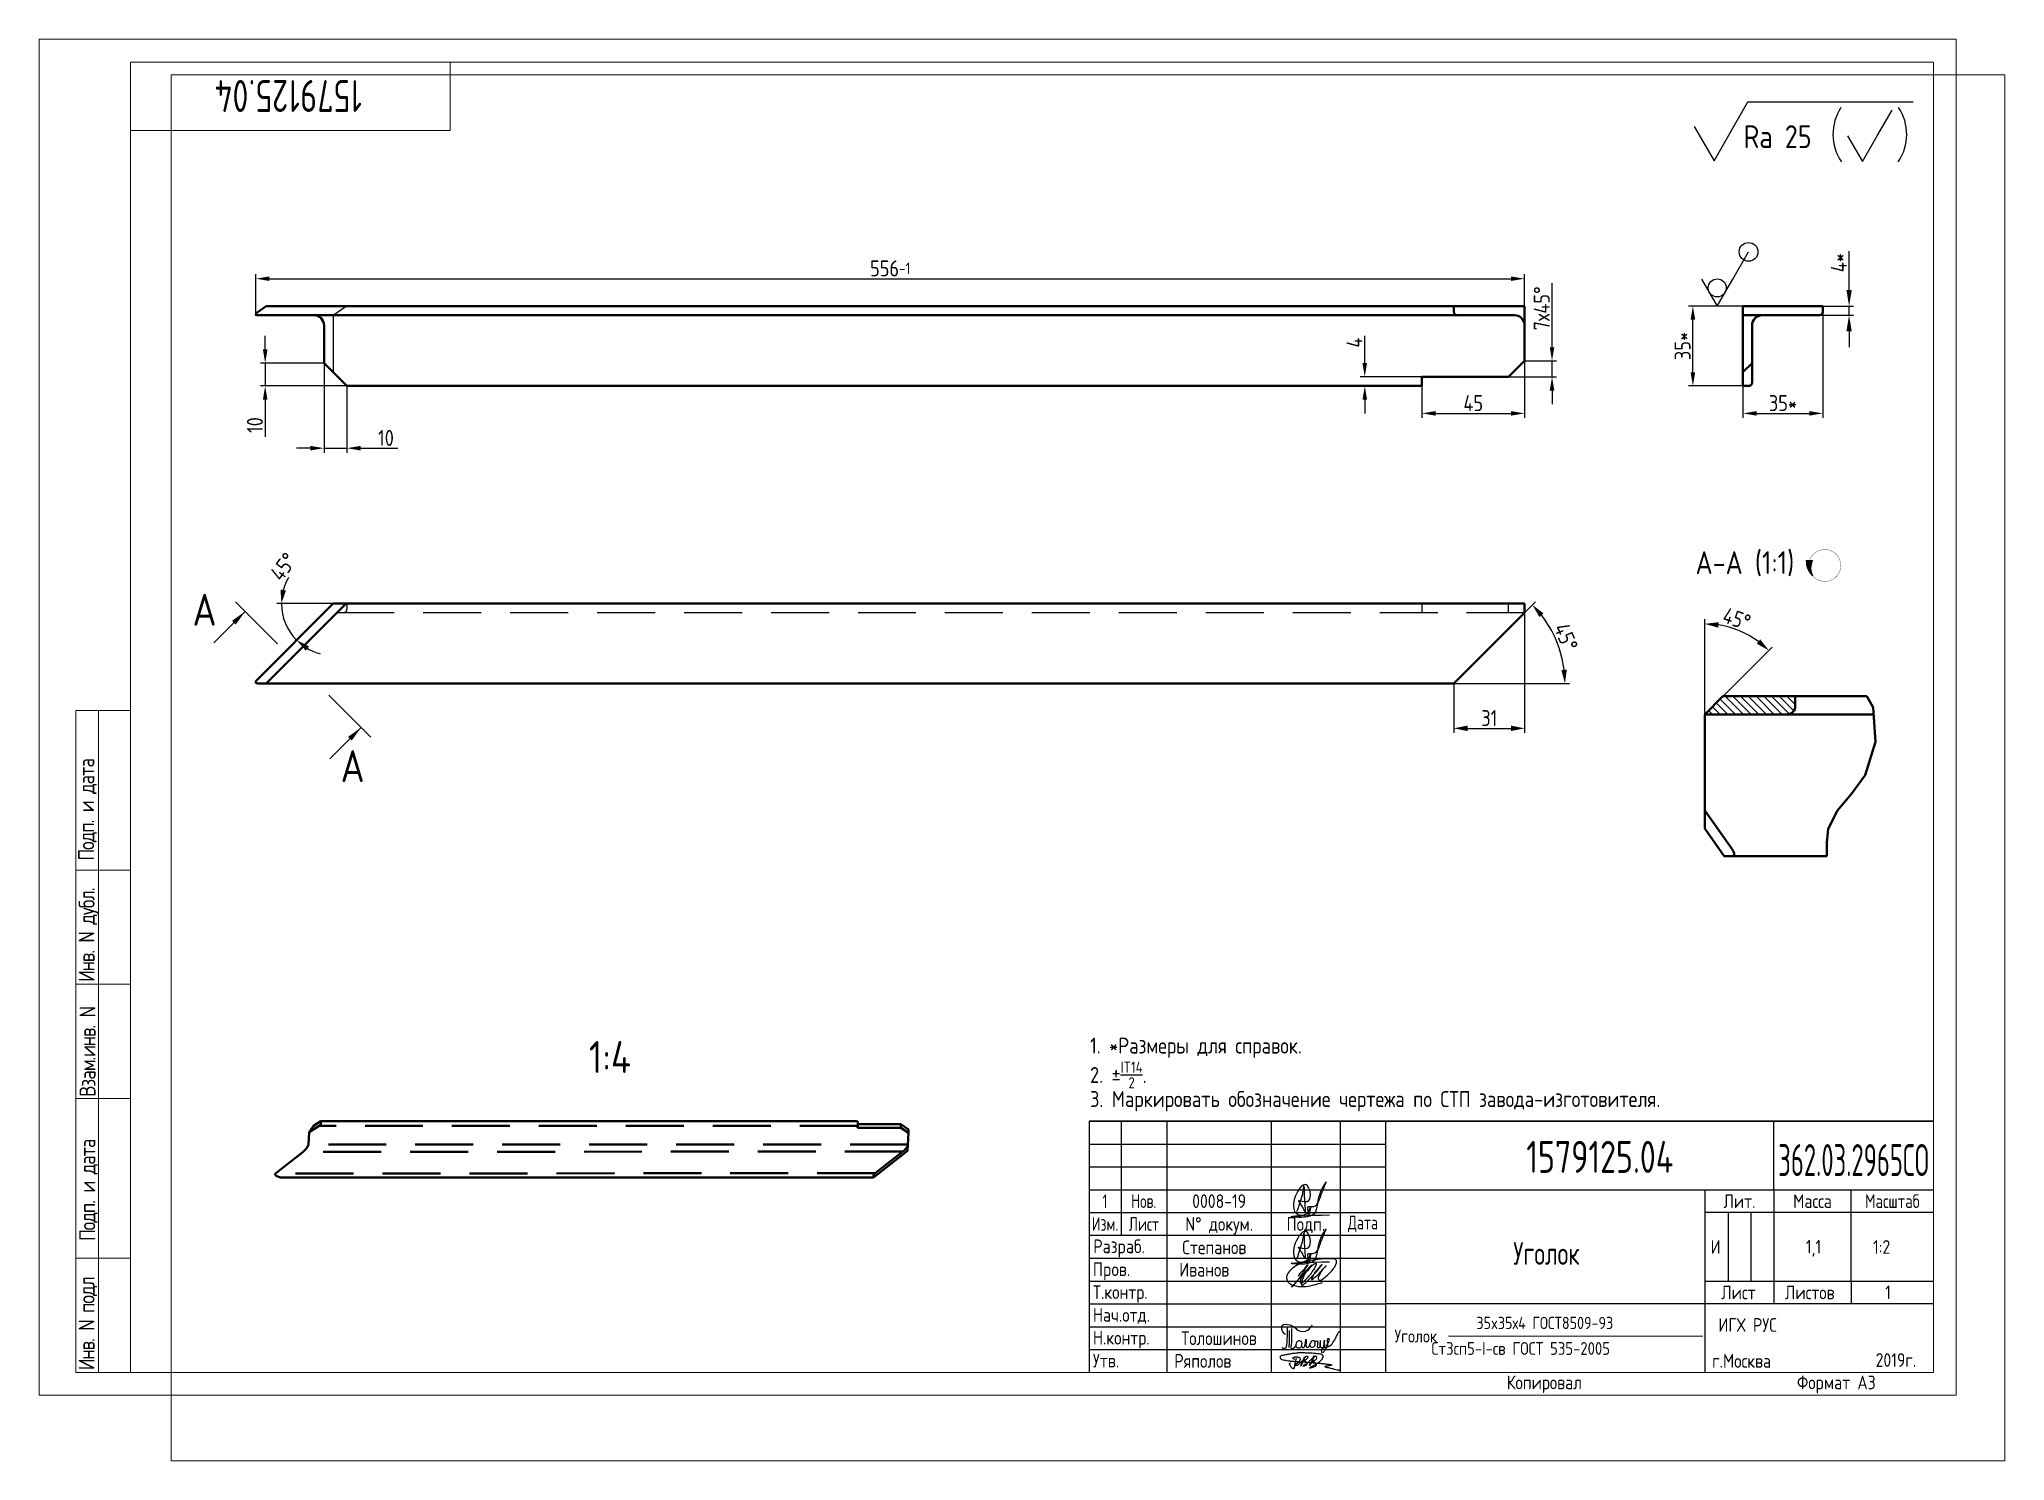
# Paper-space layout 'Лист1' of a CAD drawing. Header units: millimetres. Extents: x -1 to 430, y -15 to 296.
# The model-space entities are those that its viewports show. They can reach past a viewport. Long polylines and large blocks are cut down to what shows.
import ezdxf
from ezdxf.enums import TextEntityAlignment as Align

# ---------------------------------------------------------------- set-up
doc = ezdxf.new("R2010")
doc.units = ezdxf.units.MM
doc.linetypes.add('HIDDEN', pattern=[9.525, 6.35, -3.175])
for name, color, linetype in [('12_SURFACE_FINISH', 7, 'Continuous'), ('9_ALL_NOTES', 7, 'Continuous'), ('Bord', 1, 'Continuous'), ('Cont', 6, 'Continuous'), ('Dim', 7, 'Continuous'), ('Hide', 2, 'HIDDEN'), ('Text', 3, 'Continuous'), ('Подписи', 10, 'Continuous')]:
    doc.layers.add(name, color=color, linetype=linetype)
doc.layers.add('AM_VIEWS', color=1, linetype='Continuous', lineweight=25, plot=False)
doc.layers.add('Con', color=6, linetype='Continuous', lineweight=40)
doc.layers.add('Основные', color=5, linetype='Continuous', lineweight=40)
doc.styles.get("Standard").update_dxf_attribs({"font": 'arial.ttf'})
doc.styles.add('Style1', font='romans.shx', dxfattribs={"width": 0.8})
doc.dimstyles.new('DIMSTYLE_2$0', dxfattribs={"dimtxt": 4, "dimasz": 5, "dimexe": 2, "dimexo": 0, "dimgap": 1, "dimtad": 1, "dimdec": 1, "dimdsep": 46, "dimtxsty": 'Style1', "dimcen": 0.09, "dimclrd": 256, "dimclrt": 256, "dimadec": 1, "dimazin": 2, "dimtol": 1, "dimtp": 5, "dimtm": 5, "dimtfac": 1, "dimtdec": 1, "dimtofl": 0, "dimtmove": 0, "dimatfit": 1, "dimfxl": 1, "dimtolj": 1, "dimlwd": -1, "dimarcsym": 0})
doc.dimstyles.new('DIMSTYLE_2$2', dxfattribs={"dimtxt": 4, "dimasz": 5, "dimexe": 2, "dimexo": 0, "dimgap": 1, "dimtad": 1, "dimdec": 1, "dimdsep": 46, "dimtxsty": 'Style1', "dimcen": 0.09, "dimclrd": 256, "dimadec": 1, "dimazin": 2, "dimtol": 1, "dimtp": 5, "dimtm": 5, "dimtfac": 1, "dimtdec": 1, "dimtofl": 0, "dimtmove": 0, "dimatfit": 3, "dimfxl": 1, "dimtolj": 1, "dimlwd": -1, "dimarcsym": 0})
doc.dimstyles.get("Standard").update_dxf_attribs({"dimtxt": 0.18, "dimasz": 0.18, "dimexe": 0.18, "dimexo": 0.0625, "dimgap": 0.09, "dimtad": 0, "dimtih": 1, "dimtoh": 1, "dimdec": 4, "dimzin": 0, "dimdsep": 46, "dimtxsty": 'Standard', "dimcen": 0.09, "dimadec": 0, "dimazin": 0, "dimtfac": 1, "dimtdec": 4, "dimtofl": 0, "dimtmove": 0, "dimatfit": 3, "dimfxl": 1, "dimtolj": 1, "dimtzin": 0, "dimarcsym": 0})

psp = doc.layouts.new('Лист1')

# ---------------------------------------------------------------- texts
at = {"layer": 'Bord', "lineweight": 18, "char_height": 3.5, "attachment_point": 1, "rotation": 90, "style": 'Style1'}
for s, insert in [('{\\T0.9;Подп. и дата}', (7.76, 116.34)), ('{\\T0.9;Инв. N дубл.}', (7.84, 89.75)), ('{\\T0.9;Взам.инв. N}', (8.05, 64.58)), ('{\\T0.9;Подп. и дата}', (8, 33)), ('{\\T0.9;Инв. N подл}', (7.83, 4.71))]:
    psp.add_mtext_dynamic_manual_height_columns(s, width=57.9954, gutter_width=17.5, heights=[0], dxfattribs=dict(at, insert=insert))
at = {"layer": 'Text', "lineweight": 18, "style": 'Style1', "width": 0.7}
psp.add_text('1579125.04', height=7, rotation=180, dxfattribs=at).set_placement((53.82, 287.31), align=Align.CENTER)
at = {"layer": 'Text', "style": 'Style1'}
for s, height, width, p in [('1579125.04', 7, 0.7, (341.13, 47.92)), ('Степанов', 3, 0.8, (256.67, 30.1)), ('Уголок', 5, 0.7, (329.45, 27.77)), ('Иванов', 3, 0.8, (254.46, 25.2)), ('Толошинов', 3, 0.8, (257.69, 10.2))]:
    psp.add_text(s, height=height, dxfattribs=dict(at, width=width)).set_placement(p, align=Align.CENTER)
at = {"layer": 'Text', "style": 'Style1', "width": 0.409091}
psp.add_text('362.03.2965СО', height=7, rotation=360, dxfattribs=at).set_placement((380.23, 47.22), (413.23, 47.22), align=Align.FIT)
at = {"layer": 'Text', "style": 'Style1'}
for s, width, p in [('1', 0.7, (232.73, 41.72)), ('Нов.', 0.7, (241.23, 41.72)), ('0008-19', 0.8, (257.73, 41.72)), ('Лит.', 0.8, (371.73, 41.72)), ('Масса', 0.8, (387.73, 41.72)), ('Масштаб', 0.75, (405.23, 41.72)), ('Изм.', 0.7, (232.73, 36.72)), ('Лист', 0.7, (241.23, 36.72)), ('N%%d докум.', 0.8, (257.73, 36.72)), ('Подп.', 0.8, (276.73, 36.72)), ('1,1', 0.8, (387.95, 31.73)), ('Лист', 0.8, (371.5, 21.72)), ('Листов', 0.8, (387.13, 21.72))]:
    psp.add_text(s, height=3, dxfattribs=dict(at, width=width)).set_placement(p, align=Align.MIDDLE_CENTER)
at = {"layer": 'Text', "style": 'Style1', "width": 0.7}
psp.add_text('Дата', height=3, dxfattribs=at).set_placement((289.23, 36.72), align=Align.MIDDLE)
at = {"layer": 'Text', "style": 'Style1', "width": 0.8}
for s, p in [('Разpаб.', (230.15, 30.32)), ('Пpов.', (230.07, 25.3)), ('Т.контр.', (230.07, 20.3)), ('Нач.отд.', (230.07, 15.3)), ('Н.контр.', (230.07, 10.3)), ('ИГХ РУС', (367.1, 13.09)), ('Утв.', (230.07, 5.29)), ('г.Москва', (365.75, 5.22)), ('2019г.', (401.56, 5.42)), ('Копировал', (320.74, 0.51)), ('Фоpмат А3', (384.34, 0.51))]:
    psp.add_text(s, height=3, dxfattribs=at).set_placement(p)
at = {"layer": 'Text', "lineweight": 18, "style": 'Style1', "width": 0.8}
for s, p in [('Уголок', (296.18, 10.76)), ('      Ст3сп5-I-св ГОСТ 535-2005', (295.34, 8.05))]:
    psp.add_text(s, height=2.8, dxfattribs=at).set_placement(p)
at = {"layer": 'Text', "linetype": 'Continuous', "insert": (229.45, 77.55), "char_height": 3.5, "width": 364.8909, "attachment_point": 1, "line_spacing_factor": 0.9, "style": 'Style1'}
psp.add_mtext('\\A1;1. *Размеры для справок.\\P2. %%P{\\H0.7x;\\SIT14/2;}.\\P3. Маркировать обозначение чертежа по СТП завода-изготовителя.', dxfattribs=at)
at = {"layer": 'Text', "linetype": 'Continuous', "lineweight": 18, "insert": (307.43, 16.38), "char_height": 2.6792, "width": 65.1571, "attachment_point": 1, "line_spacing_factor": 0.9, "style": 'Style1'}
psp.add_mtext('   {\\H0.84352x;  }35x35х4 ГОСТ8509-93', dxfattribs=at)
at = {"layer": 'Text', "style": 'Style1', "width": 0.8}
for tag, p in [('И', (365.41, 30.18)), ('1:2', (400.99, 30.18)), ('1', (403.65, 20.24)), ('Ряполов', (247.91, 5.22))]:
    psp.add_attdef(tag, p, '', height=3, dxfattribs=at)

msp = doc.modelspace()

# ---------------------------------------------------------------- texts
at = {"linetype": 'Continuous', "char_height": 14, "width": 10.0078125, "attachment_point": 1, "line_spacing_factor": 0.9, "style": 'Style1'}
for insert in [(607.08573, 224.25752), (671.97259, 155.70543)]:
    msp.add_mtext('А', dxfattribs=dict(at, insert=insert))
at = {"layer": '9_ALL_NOTES', "linetype": 'Continuous', "attachment_point": 3, "line_spacing_factor": 0.9, "style": 'Style1'}
for s, insert, char_height, width in [('А-А (1:1) ', (1308.9534, 242.89301), 10, 132.5585785), ('1:4', (799.19067, 28.28273), 14, 19.140625)]:
    msp.add_mtext(s, dxfattribs=dict(at, insert=insert, char_height=char_height, width=width))

# ---------------------------------------------------------------- blocks, each defined once
blk = doc.blocks.new('A$C63F45750')
at = {"layer": 'Text'}
for points, knots in [([(3.17, 2.37), (3.12, 2.38), (3.04, 2.41), (2.94, 2.5), (2.85, 2.57), (2.79, 2.69), (2.87, 2.77), (2.99, 2.84), (3.16, 2.89), (3.36, 2.93), (3.6, 2.95), (3.82, 2.92), (4.05, 2.87), (4.25, 2.78), (4.45, 2.63), (4.46, 2.42), (4.38, 2.26), (4.28, 2.1), (4.17, 1.94), (4.03, 1.78), (3.89, 1.62), (3.75, 1.52), (3.63, 1.43), (3.49, 1.36), (3.35, 1.3), (3.24, 1.25), (3.16, 1.21), (3.12, 1.15), (3.19, 1.1), (3.27, 1.09), (3.4, 1.07), (3.55, 1.07), (3.72, 1.12), (3.92, 1.19), (4.1, 1.34), (4.26, 1.51), (4.44, 1.65), (4.59, 1.81), (4.74, 1.93), (4.84, 2.04), (4.93, 2.14), (5.07, 2.29), (5.19, 2.53), (5.28, 2.68), (5.35, 2.96), (5.23, 2.66), (5.2, 2.44), (5.04, 2.09), (4.95, 1.81), (4.86, 1.57), (4.75, 1.31), (4.67, 1.12), (4.46, 0.78), (4.62, 1.17), (4.71, 1.45), (4.88, 1.74), (5.01, 2), (5.08, 2.19), (5.19, 2.4), (5.32, 2.58), (5.4, 2.75), (5.52, 2.89), (5.65, 3.04), (5.85, 3.1), (6.02, 3.03), (6.08, 2.87), (6.03, 2.7), (5.9, 2.51), (5.7, 2.37), (5.55, 2.23), (5.4, 2.17), (5.31, 2.12), (5.12, 2.09), (5.35, 2.07), (5.48, 2), (5.64, 1.93), (5.75, 1.8), (5.85, 1.67), (5.89, 1.54), (5.89, 1.37), (5.8, 1.2), (5.63, 1.06), (5.41, 0.94), (5.23, 0.86), (5.02, 0.92), (5.13, 1.1), (5.28, 1.16), (5.44, 1.27), (5.61, 1.36), (5.74, 1.46), (5.86, 1.53), (5.95, 1.61), (6.05, 1.69), (6.15, 1.77), (6.28, 1.87), (6.46, 2.02), (6.65, 2.19), (6.83, 2.37), (6.98, 2.49), (7.11, 2.61), (7.2, 2.74), (7.32, 2.84), (7.42, 2.97), (7.48, 3.08), (7.48, 3.27), (7.34, 3.08), (7.28, 2.94), (7.18, 2.69), (7.1, 2.46), (7, 2.22), (6.93, 1.98), (6.83, 1.78), (6.73, 1.55), (6.67, 1.34), (6.6, 1.14), (6.56, 1.03), (6.39, 0.99), (6.62, 1.33), (6.75, 1.54), (6.93, 1.87), (7.05, 2.08), (7.18, 2.32), (7.33, 2.6), (7.47, 2.89), (7.6, 3.07), (7.79, 3.18), (7.95, 3.01), (8, 2.81), (7.99, 2.62), (7.94, 2.46), (7.83, 2.33), (7.69, 2.22), (7.53, 2.11), (7.37, 2.03), (7.21, 1.99), (7.11, 1.97), (6.89, 1.98), (7.07, 1.94), (7.15, 1.9), (7.27, 1.88), (7.39, 1.84), (7.52, 1.81), (7.62, 1.72), (7.7, 1.62), (7.78, 1.51), (7.83, 1.39), (7.87, 1.26), (7.88, 1.13), (7.86, 0.99), (7.75, 0.88), (7.6, 0.77), (7.4, 0.73), (7.19, 0.66), (6.97, 0.55), (6.71, 0.48), (6.57, 0.44), (6.42, 0.42), (6.52, 0.58), (6.61, 0.64), (6.81, 0.78), (7.06, 0.89), (7.33, 1.04), (7.55, 1.16), (7.7, 1.24), (7.84, 1.32), (7.99, 1.43), (8.21, 1.58), (8.48, 1.76), (8.74, 1.95), (8.97, 2.12), (9.1, 2.29), (9.23, 2.44), (9.3, 2.6), (9.37, 2.74), (9.42, 2.92), (9.45, 3.13), (9.21, 3.48), (8.67, 3.59), (8.09, 3.63), (7.57, 3.66), (7.06, 3.74), (6.57, 3.75), (6.09, 3.74), (5.67, 3.78), (5.28, 3.78), (4.96, 3.81), (4.65, 3.83), (4.31, 3.82), (3.97, 3.79), (3.61, 3.74), (3.22, 3.67), (2.86, 3.66), (2.53, 3.61), (2.18, 3.52), (1.78, 3.54), (1.38, 3.37), (0.96, 3.35), (0.58, 3.24), (0.25, 3.19), (0.03, 3.06), (-0.03, 2.83), (0.02, 2.6), (0.26, 2.38), (0.59, 2.33), (1, 2.2), (1.48, 2.15), (1.93, 2.05), (2.35, 2.02), (2.72, 2.01), (3.11, 1.94), (3.68, 1.94), (4.25, 1.83), (4.91, 1.87), (5.53, 1.76), (6.13, 1.72), (6.73, 1.71), (7.32, 1.62), (7.99, 1.55), (8.64, 1.54), (9.16, 1.46), (9.61, 1.42), (10.03, 1.4), (10.41, 1.32), (10.73, 1.29), (11.01, 1.24), (11.18, 1.23), (11.42, 1.14), (11.18, 1.06), (11.01, 1.03), (10.71, 0.98), (10.37, 0.92), (10.1, 0.91), (9.65, 0.75), (10.22, 0.67), (10.54, 0.59), (11.08, 0.47), (11.61, 0.35), (12.17, 0.15), (12.64, 0.08), (12.98, 0.03), (13.11, 0.01), (13.18, 0)], [0, 0, 0, 0, 0.153866, 0.270441, 0.388867, 0.510533, 0.592156, 0.71333, 0.90842, 1.11344, 1.349254, 1.61246, 1.782219, 2.047249, 2.291879, 2.451528, 2.651081, 2.806158, 3.017979, 3.227348, 3.462381, 3.633009, 3.75766, 3.920516, 4.080796, 4.214529, 4.291786, 4.349969, 4.397594, 4.50822, 4.594826, 4.799244, 4.954392, 5.128468, 5.437537, 5.632649, 5.842485, 6.094987, 6.293219, 6.410959, 6.551192, 6.687808, 7.022147, 7.294342, 7.425356, 7.52079, 7.946481, 8.313051, 8.59833, 8.833695, 9.090496, 9.427695, 9.601191, 9.883219, 10.093306, 10.673943, 10.798776, 10.974628, 11.287247, 11.486184, 11.648652, 11.848902, 12.027194, 12.25348, 12.40059, 12.537783, 12.716293, 12.91523, 13.208551, 13.438489, 13.549668, 13.67779, 13.77127, 13.930001, 14.029091, 14.272112, 14.434836, 14.547084, 14.739051, 14.830983, 15.061241, 15.268922, 15.500489, 15.788979, 15.879568, 16.024283, 16.221854, 16.418714, 16.593102, 16.783247, 16.91018, 17.018213, 17.135263, 17.278205, 17.430482, 17.620087, 17.979626, 18.191789, 18.388716, 18.565718, 18.714854, 18.857929, 19.039974, 19.171375, 19.283034, 19.400085, 19.618058, 19.882245, 20.150781, 20.377854, 20.649532, 20.89723, 21.042543, 21.40016, 21.557817, 21.667145, 21.752781, 21.926256, 22.412297, 22.813145, 22.961412, 23.171289, 23.607257, 23.940428, 24.110007, 24.291214, 24.48084, 24.697609, 24.904078, 25.034245, 25.218018, 25.407651, 25.573473, 25.787447, 25.930292, 26.051316, 26.18846, 26.285312, 26.406799, 26.52425, 26.630463, 26.793722, 26.898606, 27.029313, 27.171012, 27.314101, 27.419918, 27.580557, 27.709367, 27.829268, 28.024364, 28.266961, 28.41242, 28.705761, 28.989137, 29.187748, 29.233768, 29.332802, 29.529535, 29.667094, 30.039923, 30.332117, 30.61061, 30.769982, 30.856778, 31.109923, 31.313488, 31.656425, 32.066331, 32.296628, 32.49714, 32.710276, 32.891468, 33.014834, 33.177747, 33.444503, 33.618009, 34.409008, 34.914636, 35.419802, 35.95397, 36.458179, 36.88069, 37.388403, 37.738353, 38.034261, 38.353468, 38.693154, 39.037638, 39.391136, 39.787481, 40.203773, 40.488977, 40.784975, 41.26625, 41.668005, 42.070065, 42.499388, 42.869834, 43.079573, 43.213439, 43.554591, 43.717296, 44.153724, 44.506336, 45.019111, 45.587859, 45.90191, 46.270392, 46.703958, 47.093115, 47.952647, 48.44014, 49.079253, 49.808223, 50.268654, 50.851051, 51.604831, 52.298429, 52.776925, 53.1907, 53.661988, 54.042386, 54.348524, 54.616841, 54.853814, 54.983777, 55.126096, 55.333328, 55.613101, 56.008732, 56.315809, 56.59982, 56.87931, 57.399251, 57.889617, 58.432507, 59.066698, 59.660314, 59.862668, 60.07277, 60.07277, 60.07277, 60.07277]), ([(2.31, 1.53), (2.26, 1.52), (2.17, 1.51), (2.06, 1.48), (1.93, 1.38), (2.07, 1.25), (2.14, 1.11), (2.26, 0.93), (2.39, 0.72), (2.57, 0.54), (2.71, 0.44), (2.86, 0.4), (3.02, 0.43), (3.14, 0.54), (3.21, 0.79), (3.25, 1.07), (3.31, 1.4), (3.35, 1.67), (3.38, 1.92), (3.47, 2.19), (3.5, 2.43), (3.54, 2.59), (3.56, 2.64)], [0, 0, 0, 0, 0.15847, 0.269731, 0.363591, 0.555514, 0.688037, 0.848606, 1.204359, 1.433632, 1.58673, 1.729549, 1.880686, 2.057874, 2.19169, 2.63505, 2.928153, 3.184121, 3.441863, 3.696117, 4.025873, 4.178055, 4.178055, 4.178055, 4.178055])]:
    blk.add_open_spline(points, degree=3, knots=knots, dxfattribs=at)
blk = doc.blocks.new('A$C4F4A4F5D')
at = {"layer": 'Основные', "lineweight": 25}
for points, knots in [([(0.76, 2.84), (0.53, 3.07), (0.02, 3.58), (-0.25, 5.26), (1.65, 5.12), (2.72, 4.57), (3.71, 3.46), (5.71, 3.44), (6.39, 4.52), (6.67, 4.97)], [0, 0, 0, 0, 0.995549, 2.196439, 3.853213, 4.970011, 6.02292, 8.170898, 9.705386, 9.705386, 9.705386, 9.705386]), ([(1.19, 4.34), (1.17, 3.4), (1.13, 2.06), (0.98, -0.44), (0.2, -0.16), (0.03, -0.03), (0, 0)], [0, 0, 0, 0, 3.274293, 4.654149, 5.171803, 5.30168, 5.30168, 5.30168, 5.30168]), ([(1.58, 3.74), (1.58, 3.25), (1.58, 2.32), (1.61, 1.07), (1.55, 0.31), (1.53, 0)], [0, 0, 0, 0, 1.453969, 2.804084, 3.740223, 3.740223, 3.740223, 3.740223]), ([(2.1, 4.21), (2.1, 3.72), (2.08, 2.67), (2.22, 1.45), (1.71, -0.56), (3.23, 0.14), (3.06, 1.09), (3.85, 1.74), (4.43, 1.17), (4.31, 0.54), (4.11, -0.15), (3.33, -0.21), (3.11, 0.28), (3.13, 0.53), (3.14, 0.66)], [0, 0, 0, 0, 1.402041, 3.063923, 4.415037, 5.298701, 6.374637, 7.087927, 7.603499, 8.330482, 8.911132, 9.613125, 9.996533, 10.366919, 10.366919, 10.366919, 10.366919]), ([(4.28, 0.44), (4.31, 0.37), (4.37, 0.25), (4.41, 0.06), (4.62, -0.05), (5, 0.18), (5.14, 0.84), (5.2, 1.3), (5.31, 2.06), (5.31, 1.17), (5.3, 0.78), (5.2, 0.26), (5.58, -0.01), (5.91, 0.16), (6.08, 0.5), (6.26, 0.9), (6.43, 1.31), (6.72, 1.59), (7.17, 1.58), (7.18, 1.05), (7.31, 0.57), (6.99, 0.02), (6.34, -0.02), (6.17, 0.51), (6.24, 0.79), (6.27, 0.92)], [0, 0, 0, 0, 0.247339, 0.413433, 0.559308, 0.874045, 1.558567, 2.392422, 2.645523, 3.22433, 3.719885, 4.231527, 4.573657, 4.879974, 5.190145, 5.704595, 6.19318, 6.529505, 6.863422, 7.269696, 7.83948, 8.395909, 8.926487, 9.378613, 9.791445, 9.791445, 9.791445, 9.791445]), ([(7.18, 1.27), (7.27, 1.3), (7.44, 1.37), (7.78, 1.56), (7.87, 1.06), (7.83, 0.71), (7.66, -0.05), (8.07, 0.01), (8.43, 0.12), (8.39, 0.68), (8.46, 1.9), (8.39, 0.94), (8.43, 0.6), (8.37, 0.05), (8.74, 0.07), (9.11, -0.03), (9.26, 0.49), (9.33, 0.95), (9.27, 1.34), (9.32, 1.77), (9.28, 0.91), (9.34, 0.6), (9.2, 0.14), (9.65, -0.01), (9.83, 0.61), (10.14, 1.03), (10.6, 1.72), (9.95, 2.11), (9.91, 1.23), (10.07, 0.69), (9.92, 0), (9.35, -0.37), (8.95, -1.56), (8.34, 0.07), (10.28, -0.02), (11.26, 1.1), (11.82, 2.15), (12.24, 3.04), (12.52, 3.46), (12.65, 3.65)], [0, 0, 0, 0, 0.305783, 0.619019, 0.796582, 1.5526, 2.082394, 2.34716, 2.5822, 3.136594, 4.040413, 4.363654, 5.267311, 5.441668, 5.78494, 6.114287, 6.466434, 7.104395, 7.620812, 7.679251, 8.272982, 8.692439, 9.1059, 9.338721, 9.784511, 10.568279, 11.297869, 11.566962, 12.285888, 12.851793, 13.545205, 14.102749, 15.055561, 15.671649, 17.422398, 18.699613, 20.16544, 20.963871, 21.66672, 21.66672, 21.66672, 21.66672])]:
    blk.add_open_spline(points, degree=3, knots=knots, dxfattribs=at)
blk = doc.blocks.new('SYM_68_BL11', base_point=(382.01, 276.36))
at = {"layer": '12_SURFACE_FINISH', "color": 2, "linetype": 'Continuous'}
for p, q in [((361.75, 271.02), (369.18, 283.91)), ((369.18, 283.91), (405.36, 283.91)), ((397.52, 276.47), (400.77, 282.09)), ((357.42, 278.52), (361.75, 271.02)), ((391.02, 276.47), (394.27, 270.84)), ((394.27, 270.84), (397.52, 276.47))]:
    blk.add_line(p, q, dxfattribs=at)
for centre, start, end in [((398.55, 276.79), 146.7128, 214.1116), ((393.23, 276.79), 325.8884, 33.2872)]:
    blk.add_arc(centre, 10.74, start, end, dxfattribs=at)
at = {"layer": '12_SURFACE_FINISH', "color": 2, "linetype": 'Continuous', "style": 'Style1', "width": 0.8}
blk.add_text('Ra 25', height=5, dxfattribs=at).set_placement((368.23, 273.79))
blk = doc.blocks.new('POVERNUTO_BL10', base_point=(395.44, 188.73))
at = {"color": 2, "linetype": 'Continuous'}
blk.add_line((391.67, 189.81), (392.99, 189.81), dxfattribs=at)
at = {"color": 2, "linetype": 'Continuous', "const_width": 0.0666}
blk.add_lwpolyline([(392.22, 188.74, 1), (399.22, 188.74, 1)], format="xyb", close=True, dxfattribs=at)
at = {"color": 2, "linetype": 'Continuous'}
for centre, radius, start, end in [((396.16, 189.72), 4.49, 178.7996, 226.3387), ((396.27, 188.21), 3.65, 153.9077, 208.4444)]:
    blk.add_arc(centre, radius, start, end, dxfattribs=at)
for points in [[(391.71, 189.07), (391.67, 189.81), (392.99, 189.81)], [(392.74, 189.16), (391.71, 189.07), (392.99, 189.81)], [(391.88, 188.99), (391.82, 189.67), (392.75, 189.67)], [(392.55, 189.05), (391.88, 188.99), (392.75, 189.67)], [(392.74, 189.16), (392.63, 188.48), (391.71, 189.07)], [(391.88, 188.34), (391.71, 189.07), (392.63, 188.48)], [(392.55, 189.05), (392.46, 188.4), (391.88, 188.99)], [(392.03, 188.33), (391.88, 188.99), (392.46, 188.4)], [(392.63, 188.48), (392.64, 187.79), (391.88, 188.34)], [(392.17, 187.66), (391.88, 188.34), (392.64, 187.79)], [(392.46, 188.4), (392.49, 187.75), (392.03, 188.33)], [(392.29, 187.7), (392.03, 188.33), (392.49, 187.75)], [(392.64, 187.79), (392.79, 187.11), (392.17, 187.66)], [(392.56, 187.02), (392.17, 187.66), (392.79, 187.11)], [(392.49, 187.75), (392.64, 187.11), (392.29, 187.7)], [(392.79, 187.11), (393.06, 186.47), (392.56, 187.02)]]:
    blk.add_solid(points, dxfattribs=at)
blk = doc.blocks.new('SF2_BL12', base_point=(165.03, 207.3))
at = {"layer": '12_SURFACE_FINISH', "color": 2, "linetype": 'Continuous'}
for p, q in [((165.02, 212.44), (159.09, 209.02)), ((159.09, 209.02), (165.02, 205.6)), ((165.02, 205.6), (170.97, 202.16))]:
    blk.add_line(p, q, dxfattribs=at)
blk.add_circle((163.06, 209.02), 1.98, dxfattribs=at)
blk = doc.blocks.new('*D30')
at = {"layer": 'Defpoints', "color": 0, "transparency": 16777216}
for p in [(664.71, 325.27), (674.71, 315.27), (674.71, 288.02)]:
    blk.add_point(p, dxfattribs=at)
at = {"layer": 'Dim', "color": 0, "lineweight": -2, "transparency": 16777216}
for p, q in [((664.71, 325.27), (664.71, 286.02)), ((674.71, 315.27), (674.71, 286.02))]:
    blk.add_line(p, q, dxfattribs=at)
at = {"layer": 'Dim', "transparency": 16777216}
for p, q in [((658.71, 288.02), (652.71, 288.02)), ((664.71, 288.02), (674.71, 288.02)), ((680.71, 288.02), (696.98, 288.02))]:
    blk.add_line(p, q, dxfattribs=at)
for points in [[(658.71, 289.02), (658.71, 287.02), (664.71, 288.02)], [(680.71, 289.02), (680.71, 287.02), (674.71, 288.02)]]:
    blk.add_solid(points, dxfattribs=at)
at = {"layer": 'Dim', "transparency": 16777216, "insert": (691.84, 292.52), "char_height": 7, "attachment_point": 5, "style": 'Style1'}
blk.add_mtext('\\A1;10', dxfattribs=at)
blk = doc.blocks.new('*D31')
at = {"layer": 'Defpoints', "color": 0, "transparency": 16777216}
for p in [(664.71, 325.27), (638.91, 315.27), (674.71, 315.27)]:
    blk.add_point(p, dxfattribs=at)
at = {"layer": 'Dim', "transparency": 16777216}
for p, q in [((638.91, 331.27), (638.91, 337.27)), ((638.91, 325.27), (638.91, 315.27)), ((638.91, 309.27), (638.91, 293))]:
    blk.add_line(p, q, dxfattribs=at)
at = {"layer": 'Dim', "color": 0, "lineweight": -2, "transparency": 16777216}
for p, q in [((664.71, 325.27), (636.91, 325.27)), ((674.71, 315.27), (636.91, 315.27))]:
    blk.add_line(p, q, dxfattribs=at)
at = {"layer": 'Dim', "transparency": 16777216}
for points in [[(637.91, 331.27), (639.91, 331.27), (638.91, 325.27)], [(637.91, 309.27), (639.91, 309.27), (638.91, 315.27)]]:
    blk.add_solid(points, dxfattribs=at)
at = {"layer": 'Dim', "transparency": 16777216, "insert": (634.41, 298.14), "char_height": 7, "attachment_point": 5, "rotation": 90, "style": 'Style1'}
blk.add_mtext('\\A1;10', dxfattribs=at)
blk = doc.blocks.new('*D32')
at = {"layer": 'Defpoints', "color": 0, "transparency": 16777216}
for p in [(1190.8, 362.27), (634.76, 346.44), (1190.8, 350.27)]:
    blk.add_point(p, dxfattribs=at)
at = {"layer": 'Dim', "color": 0, "lineweight": -2, "transparency": 16777216}
for p, q in [((634.76, 346.44), (634.76, 364.27)), ((640.76, 362.27), (1184.8, 362.27)), ((1190.8, 350.27), (1190.8, 364.27))]:
    blk.add_line(p, q, dxfattribs=at)
at = {"layer": 'Dim', "color": 0, "transparency": 16777216}
for points in [[(640.76, 363.27), (640.76, 361.27), (634.76, 362.27)], [(1184.8, 363.27), (1184.8, 361.27), (1190.8, 362.27)]]:
    blk.add_solid(points, dxfattribs=at)
at = {"layer": 'Dim', "transparency": 16777216, "insert": (912.78, 366.77), "char_height": 7, "attachment_point": 5, "style": 'Style1'}
blk.add_mtext('\\A1;556{}{\\H0.71x;\\C3;-1}', dxfattribs=at)
blk = doc.blocks.new('*D33')
at = {"layer": 'Defpoints', "color": 0, "transparency": 16777216}
for p in [(1120.74, 319.27), (1145.8, 319.27), (1145.8, 315.27)]:
    blk.add_point(p, dxfattribs=at)
at = {"layer": 'Dim', "color": 0, "lineweight": -2, "transparency": 16777216}
for p, q in [((1120.74, 325.27), (1120.74, 337.27)), ((1145.8, 319.27), (1118.74, 319.27)), ((1145.8, 315.27), (1118.74, 315.27)), ((1120.74, 309.27), (1120.74, 303.27))]:
    blk.add_line(p, q, dxfattribs=at)
at = {"layer": 'Dim', "color": 0, "transparency": 16777216}
for points in [[(1119.74, 325.27), (1121.74, 325.27), (1120.74, 319.27)], [(1119.74, 309.27), (1121.74, 309.27), (1120.74, 315.27)]]:
    blk.add_solid(points, dxfattribs=at)
at = {"layer": 'Dim', "transparency": 16777216, "insert": (1116.24, 334.27), "char_height": 7, "attachment_point": 5, "rotation": 90, "style": 'Style1'}
blk.add_mtext('\\A1;4', dxfattribs=at)
blk = doc.blocks.new('*D34')
at = {"layer": 'Defpoints', "color": 0, "transparency": 16777216}
for p in [(1190.8, 326.27), (1145.8, 315.27), (1190.8, 303.27)]:
    blk.add_point(p, dxfattribs=at)
at = {"layer": 'Dim', "color": 0, "lineweight": -2, "transparency": 16777216}
for p, q in [((1190.8, 326.27), (1190.8, 301.27)), ((1145.8, 315.27), (1145.8, 301.27)), ((1151.8, 303.27), (1184.8, 303.27))]:
    blk.add_line(p, q, dxfattribs=at)
at = {"layer": 'Dim', "color": 0, "transparency": 16777216}
for points in [[(1151.8, 304.27), (1151.8, 302.27), (1145.8, 303.27)], [(1184.8, 304.27), (1184.8, 302.27), (1190.8, 303.27)]]:
    blk.add_solid(points, dxfattribs=at)
at = {"layer": 'Dim', "transparency": 16777216, "insert": (1168.3, 307.77), "char_height": 7, "attachment_point": 5, "style": 'Style1'}
blk.add_mtext('\\A1;45', dxfattribs=at)
blk = doc.blocks.new('*D35')
at = {"layer": 'Defpoints', "color": 0, "transparency": 16777216}
for p in [(1183.8, 319.27), (1190.8, 326.27), (1202.8, 326.27)]:
    blk.add_point(p, dxfattribs=at)
at = {"layer": 'Dim', "color": 0, "lineweight": -2, "transparency": 16777216}
for p, q in [((1202.8, 332.27), (1202.8, 360.27)), ((1183.8, 319.27), (1204.8, 319.27)), ((1190.8, 326.27), (1204.8, 326.27)), ((1202.8, 319.27), (1202.8, 326.27)), ((1202.8, 313.27), (1202.8, 307.27))]:
    blk.add_line(p, q, dxfattribs=at)
at = {"layer": 'Dim', "color": 0, "transparency": 16777216}
for points in [[(1201.8, 332.27), (1203.8, 332.27), (1202.8, 326.27)], [(1201.8, 313.27), (1203.8, 313.27), (1202.8, 319.27)]]:
    blk.add_solid(points, dxfattribs=at)
at = {"layer": 'Dim', "transparency": 16777216, "insert": (1198.3, 349.27), "char_height": 7, "attachment_point": 5, "rotation": 90, "style": 'Style1'}
blk.add_mtext('\\A1;7х45%%D', dxfattribs=at)
blk = doc.blocks.new('*D36')
at = {"layer": 'Defpoints', "color": 0, "transparency": 16777216}
for p in [(1264.53, 350.27), (1286.48, 350.27), (1286.48, 315.27)]:
    blk.add_point(p, dxfattribs=at)
at = {"layer": 'Dim', "color": 0, "lineweight": -2, "transparency": 16777216}
for p, q in [((1286.48, 350.27), (1262.53, 350.27)), ((1264.53, 321.27), (1264.53, 344.27)), ((1286.48, 315.27), (1262.53, 315.27))]:
    blk.add_line(p, q, dxfattribs=at)
at = {"layer": 'Dim', "color": 0, "transparency": 16777216}
for points in [[(1263.53, 344.27), (1265.53, 344.27), (1264.53, 350.27)], [(1263.53, 321.27), (1265.53, 321.27), (1264.53, 315.27)]]:
    blk.add_solid(points, dxfattribs=at)
at = {"layer": 'Dim', "transparency": 16777216, "insert": (1260.03, 332.77), "char_height": 7, "attachment_point": 5, "rotation": 90, "style": 'Style1'}
blk.add_mtext('\\A1;35*', dxfattribs=at)
blk = doc.blocks.new('*D37')
at = {"layer": 'Defpoints', "color": 0, "transparency": 16777216}
for p in [(1321.48, 350.27), (1286.48, 315.27), (1321.48, 303.27)]:
    blk.add_point(p, dxfattribs=at)
at = {"layer": 'Dim', "color": 0, "lineweight": -2, "transparency": 16777216}
for p, q in [((1321.48, 350.27), (1321.48, 301.27)), ((1286.48, 315.27), (1286.48, 301.27)), ((1292.48, 303.27), (1315.48, 303.27))]:
    blk.add_line(p, q, dxfattribs=at)
at = {"layer": 'Dim', "color": 0, "transparency": 16777216}
for points in [[(1292.48, 304.27), (1292.48, 302.27), (1286.48, 303.27)], [(1315.48, 304.27), (1315.48, 302.27), (1321.48, 303.27)]]:
    blk.add_solid(points, dxfattribs=at)
at = {"layer": 'Dim', "transparency": 16777216, "insert": (1303.98, 307.77), "char_height": 7, "attachment_point": 5, "style": 'Style1'}
blk.add_mtext('\\A1;35*', dxfattribs=at)
blk = doc.blocks.new('*D38')
at = {"layer": 'Defpoints', "color": 0, "transparency": 16777216}
for p in [(1303.23, 350.27), (1303.23, 346.27), (1332.97, 350.27)]:
    blk.add_point(p, dxfattribs=at)
at = {"layer": 'Dim', "color": 0, "lineweight": -2, "transparency": 16777216}
for p, q in [((1332.97, 357.27), (1332.97, 374.27)), ((1303.23, 350.27), (1334.97, 350.27)), ((1303.23, 346.27), (1334.97, 346.27)), ((1332.97, 346.27), (1332.97, 350.27)), ((1332.97, 339.27), (1332.97, 332.27))]:
    blk.add_line(p, q, dxfattribs=at)
at = {"layer": 'Dim', "color": 0, "transparency": 16777216}
for points in [[(1331.81, 357.27), (1334.14, 357.27), (1332.97, 350.27)], [(1331.81, 339.27), (1334.14, 339.27), (1332.97, 346.27)]]:
    blk.add_solid(points, dxfattribs=at)
at = {"layer": 'Dim', "transparency": 16777216, "insert": (1328.47, 369.27), "char_height": 7, "attachment_point": 5, "rotation": 90, "style": 'Style1'}
blk.add_mtext('\\A1;4*', dxfattribs=at)
blk = doc.blocks.new('_FILLED')
at = {"color": 0, "linetype": 'ByBlock'}
blk.add_solid([(0, 0), (-1, 0.2), (-1, -0.2)], dxfattribs=at)
blk = doc.blocks.new('*D39')
at = {"layer": 'Defpoints', "color": 0, "transparency": 16777216}
for p in [(668.71, 219.93), (668.71, 219.93), (1190.8, 219.93), (649.07, 208.59), (635.21, 186.43)]:
    blk.add_point(p, dxfattribs=at)
at = {"layer": 'Dim', "color": 0, "lineweight": -2, "transparency": 16777216}
blk.add_line((668.71, 219.93), (644.03, 219.93), dxfattribs=at)
for start, end in [(149.5968, 164.7984), (180, 225), (240.2016, 255.4032)]:
    blk.add_arc((668.71, 219.93), 22.68, start, end, dxfattribs=at)
at = {"layer": 'Dim', "color": 0, "lineweight": -2, "transparency": 16777216, "xscale": 6, "yscale": 6, "zscale": 6}
for p, rotation in [((646.03, 219.93), 262.3991993036854), ((652.67, 203.89), 142.6008006963148)]:
    blk.add_blockref('_FILLED', p, dxfattribs=dict(at, rotation=rotation))
at = {"layer": 'Dim', "transparency": 16777216, "insert": (646.85, 236.09), "char_height": 7, "attachment_point": 5, "rotation": 53.53069, "style": 'Style1'}
blk.add_mtext('\\A1;45°', dxfattribs=at)
blk = doc.blocks.new('*D40')
at = {"layer": 'Defpoints', "color": 0, "transparency": 16777216}
for p in [(1190.8, 215.93), (1159.8, 184.93), (1190.8, 165.28)]:
    blk.add_point(p, dxfattribs=at)
at = {"layer": 'Dim', "color": 0, "lineweight": -2, "transparency": 16777216}
for p, q in [((1190.8, 215.93), (1190.8, 163.28)), ((1159.8, 184.93), (1159.8, 163.28)), ((1165.8, 165.28), (1184.8, 165.28))]:
    blk.add_line(p, q, dxfattribs=at)
at = {"layer": 'Dim', "color": 0, "lineweight": -2, "transparency": 16777216, "xscale": 6, "yscale": 6, "zscale": 6, "rotation": 180}
blk.add_blockref('_FILLED', (1159.8, 165.28), dxfattribs=at)
at = {"layer": 'Dim', "color": 0, "lineweight": -2, "transparency": 16777216, "xscale": 6, "yscale": 6, "zscale": 6}
blk.add_blockref('_FILLED', (1190.8, 165.28), dxfattribs=at)
at = {"layer": 'Dim', "transparency": 16777216, "insert": (1175.3, 169.78), "char_height": 7, "attachment_point": 5, "style": 'Style1'}
blk.add_mtext('\\A1;31', dxfattribs=at)
blk = doc.blocks.new('*D41')
at = {"layer": 'Defpoints', "color": 0, "transparency": 16777216}
for p in [(1190.8, 215.93), (1206.8, 197.52), (635.83, 184.93), (1159.8, 184.93), (1159.8, 184.93)]:
    blk.add_point(p, dxfattribs=at)
at = {"layer": 'Dim', "color": 0, "lineweight": -2, "transparency": 16777216}
for p, q in [((1190.8, 215.93), (1195.62, 220.75)), ((1159.8, 184.93), (1210.46, 184.93))]:
    blk.add_line(p, q, dxfattribs=at)
blk.add_arc((1159.8, 184.93), 48.66, 7.06923, 37.93077, dxfattribs=at)
at = {"layer": 'Dim', "color": 0, "lineweight": -2, "transparency": 16777216, "xscale": 6, "yscale": 6, "zscale": 6}
for p, rotation in [((1194.2, 219.34), 131.4653874699281), ((1208.46, 184.93), 273.534612530072)]:
    blk.add_blockref('_FILLED', p, dxfattribs=dict(at, rotation=rotation))
at = {"layer": 'Dim', "transparency": 16777216, "insert": (1208.91, 205.27), "char_height": 7, "attachment_point": 5, "rotation": 292.5, "style": 'Style1'}
blk.add_mtext('\\A1;45°', dxfattribs=at)
blk = doc.blocks.new('*D42')
at = {"layer": 'Defpoints', "color": 0, "transparency": 16777216}
for p in [(1289.57, 205.72), (1277.72, 179.33), (1269.72, 171.33), (1269.72, 171.33), (1269.72, 121.33)]:
    blk.add_point(p, dxfattribs=at)
at = {"layer": 'Dim', "color": 0, "lineweight": -2, "transparency": 16777216}
for p, q in [((1269.72, 171.33), (1269.72, 213.04)), ((1277.72, 179.33), (1299.21, 200.82))]:
    blk.add_line(p, q, dxfattribs=at)
blk.add_arc((1269.72, 171.33), 39.71, 53.66607, 81.33393, dxfattribs=at)
at = {"layer": 'Dim', "color": 0, "lineweight": -2, "transparency": 16777216, "xscale": 6, "yscale": 6, "zscale": 6}
for p, rotation in [((1269.72, 211.04), 175.6669668979733), ((1297.79, 199.41), 319.3330331020267)]:
    blk.add_blockref('_FILLED', p, dxfattribs=dict(at, rotation=rotation))
at = {"layer": 'Dim', "transparency": 16777216, "insert": (1283.78, 213.24), "char_height": 7, "attachment_point": 5, "rotation": 341.44737, "style": 'Style1'}
blk.add_mtext('\\A1;45°', dxfattribs=at)

# ---------------------------------------------------------------- dimensions: what is measured, and where the dimension line sits
at = {"layer": 'Dim'}
for base, p1, p2, text, override, picture, middle in [((1190.7958, 362.27024), (634.75623, 346.43813), (1190.7958, 350.27024), '<>{}{\\H0.71x;\\C3;-1}', {"dimtxt": 7, "dimasz": 6, "dimpost": '', "dimclrd": 0, "dimtol": 0, "dimtp": 0, "dimtm": 1, "dimtdec": 1, "dimtzin": 8, "dimlwd": -2}, '*D32', (912.77602, 366.77024)), ((1321.4816, 303.27024), (1286.4816, 315.27024), (1321.4816, 350.27024), '<>*', {"dimtxt": 7, "dimasz": 6, "dimlfac": 1, "dimpost": '', "dimclrd": 0, "dimtol": 0, "dimlwd": -2}, '*D37', (1303.9816, 307.77024))]:
    dim = msp.add_linear_dim(base=base, p1=p1, p2=p2, text=text, dimstyle='DIMSTYLE_2$0', override=override, dxfattribs=at)
    dim.commit()
    dim.dimension.update_dxf_attribs({"geometry": picture, "text_midpoint": middle})
for base, p1, p2, text, override, picture, middle in [((1332.97254, 350.27024), (1303.2316, 346.27024), (1303.2316, 350.27024), '<>*', {"dimtxt": 7, "dimasz": 7, "dimlfac": 1, "dimpost": '', "dimclrd": 0, "dimtol": 0, "dimtofl": 1, "dimlwd": -2}, '*D38', (1328.47254, 369.27024)), ((1202.7958, 326.27024), (1183.7958, 319.27024), (1190.7958, 326.27024), '<>х45%%D', {"dimtxt": 7, "dimasz": 6, "dimlfac": 1, "dimclrd": 0, "dimtol": 0, "dimtofl": 1, "dimlwd": -2}, '*D35', (1198.2958, 349.27024)), ((1264.52564, 350.27024), (1286.4816, 315.27024), (1286.4816, 350.27024), '<>*', {"dimtxt": 7, "dimasz": 6, "dimlfac": 1, "dimpost": '', "dimclrd": 0, "dimtol": 0, "dimlwd": -2}, '*D36', (1260.02564, 332.77024))]:
    dim = msp.add_linear_dim(base=base, p1=p1, p2=p2, angle=90, text=text, dimstyle='DIMSTYLE_2$0', override=override, dxfattribs=at)
    dim.commit()
    dim.dimension.update_dxf_attribs({"geometry": picture, "text_midpoint": middle})
for base, p1, p2, override, picture, middle in [((638.90562, 315.27024), (664.70835, 325.27024), (674.70835, 315.27024), {"dimtxt": 7, "dimasz": 6, "dimtol": 0, "dimtofl": 1, "dimatfit": 3}, '*D31', (634.40562, 298.13691)), ((1120.74435, 319.27024), (1145.7958, 315.27024), (1145.7958, 319.27024), {"dimtxt": 7, "dimasz": 6, "dimlfac": 1, "dimclrd": 0, "dimtol": 0, "dimlwd": -2}, '*D33', (1116.24435, 334.27024))]:
    dim = msp.add_linear_dim(base=base, p1=p1, p2=p2, angle=90, dimstyle='DIMSTYLE_2$0', override=override, dxfattribs=at)
    dim.commit()
    dim.dimension.update_dxf_attribs({"geometry": picture, "text_midpoint": middle})
for base, p1, p2, override, picture, middle in [((674.70835, 288.01713), (664.70835, 325.27024), (674.70835, 315.27024), {"dimtxt": 7, "dimasz": 6, "dimtol": 0, "dimtofl": 1}, '*D30', (691.84169, 292.51713)), ((1190.7958, 303.27024), (1145.7958, 315.27024), (1190.7958, 326.27024), {"dimtxt": 7, "dimasz": 6, "dimlfac": 1, "dimclrd": 0, "dimtol": 0, "dimlwd": -2}, '*D34', (1168.2958, 307.77024)), ((1190.7958, 165.28106), (1159.7958, 184.93011), (1190.7958, 215.93011), {"dimtxt": 7, "dimasz": 6, "dimblk": '_FILLED', "dimclrd": 0, "dimadec": 4, "dimtol": 0, "dimldrblk": '_FILLED', "dimlwd": -2}, '*D40', (1175.2958, 169.78106))]:
    dim = msp.add_linear_dim(base=base, p1=p1, p2=p2, dimstyle='DIMSTYLE_2$0', override=override, dxfattribs=at)
    dim.commit()
    dim.dimension.update_dxf_attribs({"geometry": picture, "text_midpoint": middle})
for base, line1, line2, override, picture, middle in [((649.06617, 208.58969), ((635.20835, 186.43011), (668.70835, 219.93011)), ((668.70835, 219.93011), (1190.7958, 219.93011)), {"dimtxt": 7, "dimasz": 6, "dimdec": 4, "dimblk": '_FILLED', "dimclrd": 0, "dimclrt": 256, "dimtol": 0, "dimtofl": 1, "dimatfit": 1, "dimldrblk": '_FILLED', "dimlwd": -2}, '*D39', (650.46898, 233.41143)), ((1289.57002, 205.71534), ((1269.71657, 121.32816), (1269.71657, 171.32816)), ((1277.71657, 179.32816), (1269.71657, 171.32816)), {"dimtxt": 7, "dimasz": 6, "dimdec": 4, "dimblk": '_FILLED', "dimclrd": 0, "dimclrt": 256, "dimtol": 0, "dimatfit": 1, "dimldrblk": '_FILLED', "dimlwd": -2}, '*D42', (1282.35034, 208.97156))]:
    dim = msp.add_angular_dim_2l(base=base, line1=line1, line2=line2, dimstyle='DIMSTYLE_2$2', override=override, dxfattribs=at)
    dim.commit()
    dim.dimension.update_dxf_attribs({"geometry": picture, "text_midpoint": middle, "dimtype": 162})
dim = msp.add_angular_dim_2l(base=(1206.79834, 197.52441), line1=((1190.7958, 215.93011), (1159.7958, 184.93011)), line2=((1159.7958, 184.93011), (635.82967, 184.93011)), dimstyle='DIMSTYLE_2$2', override={"dimtxt": 7, "dimasz": 6, "dimdec": 4, "dimblk": '_FILLED', "dimclrd": 0, "dimclrt": 256, "dimtol": 0, "dimatfit": 1, "dimldrblk": '_FILLED', "dimlwd": -2}, dxfattribs=at)
dim.commit()
dim.dimension.update_dxf_attribs({"geometry": '*D41', "text_midpoint": (1208.9098, 205.2738)})

# ---------------------------------------------------------------- hatches: boundary and pattern name
at = {"layer": 'Dim', "linetype": 'Continuous'}
h = msp.add_hatch(dxfattribs=at)
h.set_pattern_fill('ANSI31', color=256, scale=2, angle=90, style=0, pattern_type=2)
h.set_pattern_definition([(135, (1269.7166, 171.3282), (-1.69313, -1.69313), [])])
edge = h.paths.add_edge_path()
edge.add_line((1269.71657, 171.32816), (1277.71657, 179.32816))
edge.add_line((1277.71657, 179.32816), (1309.31455, 179.32816))
edge.add_line((1309.31455, 179.32816), (1309.31455, 174.32816))
edge.add_spline(control_points=[(1309.31455, 174.32816), (1309.31509, 174.019), (1309.18865, 173.42736), (1308.58983, 172.56261), (1307.66183, 171.89261), (1306.47714, 171.44088), (1305.56358, 171.33586), (1305.07191, 171.32816)], knot_values=[0, 0, 0, 0, 0.2, 0.4, 0.6, 0.8, 1, 1, 1, 1], degree=3, periodic=0)
edge.add_line((1305.07191, 171.32816), (1269.71657, 171.32816))

# ---------------------------------------------------------------- linework, layer by layer
at = {"linetype": 'Continuous'}
for p, q in [((625.89657, 220.74189), (644.28135, 202.35712)), ((666.82438, 179.81409), (685.20915, 161.42931))]:
    msp.add_line(p, q, dxfattribs=at)
at = {"layer": 'Con', "linetype": 'Continuous'}
for p, q in [((1186.2958, 346.27024), (635.20835, 346.27024)), ((639.36521, 350.27024), (635.82967, 347.77024)), ((1190.7958, 350.27024), (639.36521, 350.27024)), ((1159.7958, 347.77024), (1159.7958, 350.27024)), ((1190.7958, 326.27024), (1190.7958, 350.27024)), ((1286.4816, 315.27024), (1286.4816, 350.27024)), ((1286.4816, 350.27024), (1321.4816, 350.27024)), ((1286.4816, 346.27024), (1319.9816, 346.27024)), ((1321.4816, 350.27024), (1321.4816, 347.77024)), ((664.70835, 325.27024), (664.70835, 341.77024)), ((1290.4816, 316.77024), (1290.4816, 341.77024)), ((674.70835, 315.27024), (664.70835, 325.27024)), ((1183.7958, 319.27024), (1145.7958, 319.27024)), ((1145.7958, 315.27024), (1145.7958, 319.27024)), ((1183.7958, 319.27024), (1190.7958, 326.27024)), ((1286.4816, 321.27024), (1290.4816, 325.27024)), ((1145.7958, 315.27024), (674.70835, 315.27024)), ((1286.4816, 315.27024), (1288.9816, 315.27024)), ((635.20835, 186.43011), (668.70835, 219.93011)), ((674.36521, 219.93011), (639.36521, 184.93011)), ((668.70835, 219.93011), (1190.7958, 219.93011)), ((1190.7958, 215.93011), (1159.7958, 184.93011)), ((1190.7958, 215.93011), (1190.7958, 219.93011)), ((1159.7958, 184.93011), (635.82967, 184.93011)), ((1277.71657, 179.32816), (1269.71657, 171.32816)), ((1340.7091, 179.32816), (1277.71657, 179.32816)), ((1309.31455, 174.32816), (1309.31455, 179.32816)), ((1343.47649, 174.46251), (1340.7091, 179.32816)), ((1344.57016, 159.35188), (1343.47649, 174.46251)), ((1269.71657, 121.32816), (1269.71657, 171.32816)), ((1269.71657, 171.32816), (1343.70335, 171.32816)), ((1340.04857, 144.75487), (1344.57016, 159.35188)), ((1334.03844, 136.5561), (1340.04857, 144.75487)), ((1269.71657, 129.32816), (1281.73739, 112.32816)), ((1327.79002, 129.10687), (1334.03844, 136.5561)), ((1269.71657, 121.32816), (1278.20186, 109.32816)), ((1323.15691, 115.21589), (1323.75973, 121.06201)), ((1323.75973, 121.06201), (1327.79002, 129.10687)), ((1323.17266, 109.32816), (1323.15691, 115.21589)), ((1278.20186, 109.32816), (1323.17266, 109.32816)), ((660.15029, -8.84155), (663.25535, -6.88887)), ((898.53052, -6.85681), (663.25535, -6.88887)), ((917.43654, -8.15574), (898.45821, -8.15833)), ((898.53052, -6.85681), (898.56948, -7.80592)), ((920.806, -10.43292), (917.43654, -8.15574)), ((658.1426, -11.66191), (657.84429, -17.03066)), ((660.15029, -8.84155), (658.1426, -11.66191)), ((920.43444, -19.76058), (920.86834, -11.95149)), ((920.86834, -11.95149), (920.806, -10.43292)), ((920.43444, -19.76058), (905.43523, -31.53161)), ((645.51661, -31.56703), (643.79606, -30.75383)), ((905.43523, -31.53161), (645.51661, -31.56703))]:
    msp.add_line(p, q, dxfattribs=at)
at = {"layer": 'Con', "linetype": 'HIDDEN'}
for p, q in [((663.25535, -6.88887), (663.29431, -7.83798)), ((917.49888, -9.67431), (917.43654, -8.15574)), ((920.58811, -16.99486), (657.84429, -17.03066)), ((658.1426, -11.66191), (662.54142, -8.89561)), ((898.56574, -8.86345), (662.54142, -8.89561)), ((898.56574, -8.86345), (898.52054, -9.6769)), ((917.49888, -9.67431), (898.52054, -9.6769)), ((917.49888, -9.67431), (920.86834, -11.95149)), ((918.32945, -20.16776), (655.58563, -20.20356)), ((918.32945, -20.16776), (906.23331, -29.66053)), ((906.23331, -29.66053), (643.48949, -29.69633)), ((905.48043, -30.71817), (905.43523, -31.53161))]:
    msp.add_line(p, q, dxfattribs=at)
at = {"layer": 'Con'}
msp.add_line((643.48949, -29.69633), (655.58563, -20.20356), dxfattribs=at)
at = {"layer": 'Con', "linetype": 'Continuous'}
for points in [[(1305.07191, 171.32816), (1305.78423, 171.37437), (1306.4462, 171.48991), (1307.06127, 171.67793), (1307.61905, 171.92898), (1308.11372, 172.23721), (1308.53497, 172.59507), (1308.87283, 172.99867), (1309.12046, 173.43115), (1309.26643, 173.87204), (1309.31455, 174.32816)], [(1281.73739, 109.32816), (1282.03603, 109.36247), (1282.27477, 109.4655), (1282.4564, 109.63981), (1282.5726, 109.87777), (1282.61542, 110.17496), (1282.58659, 110.52431), (1282.48569, 110.91865), (1282.31129, 111.35395), (1282.06167, 111.82299), (1281.73739, 112.32816)]]:
    msp.add_lwpolyline(points, dxfattribs=at)
for centre, radius, start, end in [((1294.9816, 341.77024), 4.5, 90, 180), ((1319.9816, 347.77024), 1.5, 270, 0), ((1288.9816, 316.77024), 1.5, 270, 0)]:
    msp.add_arc(centre, radius, start, end, dxfattribs=at)
at = {"layer": 'Con', "linetype": 'HIDDEN'}
msp.add_arc((883.04466, -8.29608), 15.53351, 359.7954127, 0.51045306, dxfattribs=at)
at = {"layer": 'Con', "linetype": 'Continuous'}
for centre, major_axis, ratio, start_param, end_param in [((637.32967, 347.77024), (2.57344, 1.33211), 0.267949192, 2.048454636, 3.619250963), ((660.20835, 341.77024), (0, 4.5), 1, -1.570796327, 0), ((1161.2958, 347.77024), (1.5, 0), 1, -3.141592654, -1.570796327), ((1186.2958, 341.77024), (0, 4.5), 1, -1.570796327, 0), ((637.32967, 186.43011), (2.56066, 1.06066), 0.414213562, 2.35619449, 3.926990817), ((655.66698, -18.73936), (2.04794, 2.13403), 0.348531566, -1.956514371, -0.385718044), ((644.52183, -30.18426), (1.26027, -0.10969), 0.588699034, 2.580022831, 4.150819158)]:
    msp.add_ellipse(centre, major_axis=major_axis, ratio=ratio, start_param=start_param, end_param=end_param, dxfattribs=at)
at = {"layer": 'Con', "linetype": 'HIDDEN'}
for centre, major_axis, ratio, start_param, end_param in [((662.51805, -8.32615), (0.70767, 0.66953), 0.477804009, -1.965251667, -0.39445534), ((918.4108, -18.70356), (2.04794, 2.13403), 0.348531566, -1.956514371, -0.385718044), ((906.2062, -30.1486), (0.68265, 0.71134), 0.348531566, 1.185078283, 2.75587461)]:
    msp.add_ellipse(centre, major_axis=major_axis, ratio=ratio, start_param=start_param, end_param=end_param, dxfattribs=at)
msp.add_open_spline([(898.57807, -8.35154), (898.5779, -8.39978), (898.57641, -8.57046), (898.57254, -8.74118), (898.56574, -8.86345)], degree=3, knots=[0, 0, 0, 0, 0.282582879, 1, 1, 1, 1], dxfattribs=at)
at = {"layer": 'Con', "linetype": 'Continuous'}
msp.add_open_spline([(898.56948, -7.80592), (898.57056, -7.83212), (898.57469, -7.94934), (898.57674, -8.06663), (898.57755, -8.15769)], degree=3, knots=[0, 0, 0, 0, 0.223577541, 1, 1, 1, 1], dxfattribs=at)
at = {"layer": 'Hide', "linetype": 'HIDDEN'}
for p, q in [((668.70835, 346.27024), (674.36521, 350.27024)), ((668.70835, 346.27024), (668.70835, 321.27024)), ((1190.7958, 215.93011), (664.70835, 215.93011)), ((674.70835, 219.93011), (674.70835, 217.43011)), ((1145.7958, 219.93011), (1145.7958, 215.93011)), ((1183.7958, 215.93011), (1183.7958, 219.93011))]:
    msp.add_line(p, q, dxfattribs=at)
msp.add_ellipse((673.20835, 217.43011), major_axis=(1.5, 0), ratio=1, start_param=-1.570796327, end_param=0, dxfattribs=at)
at = {"layer": 'Text'}
msp.add_circle((1288.93327, 374.03321), 4.09946, dxfattribs=at)

# ---------------------------------------------------------------- block references
at = {"linetype": 'Continuous', "xscale": 2, "yscale": 2, "zscale": 2}
msp.add_blockref('POVERNUTO_BL10', (1321.76387, 236.60747), dxfattribs=at)
at = {"layer": '12_SURFACE_FINISH', "linetype": 'Continuous', "xscale": 2, "yscale": 2, "zscale": 2, "rotation": 90}
msp.add_blockref('SF2_BL12', (1278.64965, 362.15172), dxfattribs=at)

msp.set_redraw_order([(e.dxf.handle, doc.entitydb.next_handle()) for e in msp.query("TEXT MTEXT ATTDEF DIMENSION ARC_DIMENSION")])  # texts and dimensions are drawn at this point

# ---------------------------------------------------------------- leaders
at = {"linetype": 'Continuous'}
for points in [[(630.13921, 216.49925), (616.44205, 202.80209)], [(680.96651, 165.67196), (667.26935, 151.97479)]]:
    msp.add_leader(points, dimstyle='Standard', override={"dimasz": 7, "dimtad": 0}, dxfattribs=at)

# ---------------------------------------------------------------- linework, layer by layer
at = {"layer": 'Bord', "color": 7, "lineweight": 18}
for p, q in [((7.23, 4.22), (7.23, 149.22)), ((12.23, 4.22), (12.23, 149.22)), ((19.23, 114.22), (7.23, 114.22)), ((19.23, 89.22), (7.23, 89.22)), ((19.23, 64.22), (7.23, 64.22)), ((19.23, 29.22), (7.23, 29.22))]:
    psp.add_line(p, q, dxfattribs=at)
at = {"layer": 'Bord'}
for p, q in [((229.23, 54.22), (294.23, 54.22)), ((229.23, 49.22), (294.23, 49.22)), ((229.23, 44.22), (294.23, 44.22)), ((369.23, 39.22), (369.23, 24.22)), ((374.23, 39.22), (374.23, 24.22)), ((229.23, 29.22), (294.23, 29.22)), ((229.23, 24.22), (294.23, 24.22)), ((229.23, 19.22), (294.23, 19.22)), ((229.23, 14.22), (294.23, 14.22)), ((229.23, 9.22), (294.23, 9.22))]:
    psp.add_line(p, q, dxfattribs=at)
at = {"layer": 'Con', "lineweight": 18}
for p, q in [((19.23, 291.22), (19.23, 276.22)), ((89.23, 276.22), (89.23, 291.22)), ((19.23, 276.22), (89.23, 276.22)), ((19.23, 59.22), (19.23, 4.22)), ((7.23, 4.22), (19.23, 4.22))]:
    psp.add_line(p, q, dxfattribs=at)
at = {"layer": 'Con', "color": 7, "lineweight": 18}
for p, q in [((19.23, 149.22), (7.23, 149.22)), ((7.23, 149.22), (7.23, 114.22)), ((19.23, 149.22), (19.23, 4.22)), ((7.23, 114.22), (7.23, 89.22)), ((7.23, 89.22), (7.23, 64.22)), ((7.23, 64.22), (7.23, 29.22)), ((7.23, 29.22), (7.23, 4.22)), ((7.23, 4.22), (19.23, 4.22))]:
    psp.add_line(p, q, dxfattribs=at)
at = {"layer": 'Con', "lineweight": 18}
for points in [[(-0.77, -0.78), (419.23, -0.78), (419.23, 296.22), (-0.77, 296.22)], [(19.23, 4.22), (414.23, 4.22), (414.23, 291.22), (19.23, 291.22)]]:
    psp.add_lwpolyline(points, close=True, dxfattribs=at)
at = {"layer": 'Cont'}
for p, q in [((229.23, 59.22), (414.23, 59.22)), ((414.23, 59.22), (229.23, 59.22)), ((229.23, 59.22), (229.23, 4.22)), ((236.23, 59.22), (236.23, 34.22)), ((246.23, 59.22), (246.23, 4.22)), ((269.23, 4.22), (269.23, 59.22)), ((284.23, 59.22), (284.23, 4.22)), ((294.23, 4.22), (294.23, 59.22)), ((379.23, 44.22), (379.23, 59.22)), ((294.23, 44.22), (414.23, 44.22)), ((364.23, 4.22), (364.23, 44.22)), ((379.23, 44.22), (379.23, 24.22)), ((396.23, 24.22), (396.23, 44.22)), ((229.23, 39.22), (294.23, 39.22)), ((414.23, 39.22), (364.23, 39.22)), ((294.23, 34.22), (229.23, 34.22)), ((364.23, 24.22), (414.23, 24.22)), ((379.23, 24.22), (379.23, 19.22)), ((396.23, 24.22), (396.23, 19.22)), ((414.23, 19.22), (294.23, 19.22))]:
    psp.add_line(p, q, dxfattribs=at)
at = {"layer": 'Text', "linetype": 'Continuous', "lineweight": 18}
psp.add_line((307.99, 12.15), (363.67, 12.15), dxfattribs=at)
at = {"layer": 'Подписи'}
for points, knots in [([(274.77, 39.42), (275.21, 40.65), (275.78, 42.23), (276.18, 43.97), (276.38, 46.53), (276.33, 42.29), (276.6, 39.17), (276.09, 40.54), (275.74, 40.75), (275.11, 41.9), (276.14, 41.64), (278.34, 41.13), (277.23, 46.83), (273.81, 42.91), (273.6, 38.06), (277.37, 38.75), (277.94, 41.52), (277.3, 37.07), (277.31, 39.52), (276.96, 40.69), (279.29, 40.18), (279.75, 42.82), (281.93, 47.28), (278.73, 42.29), (279.81, 37.79), (269.83, 38.47), (277.15, 38.6), (281.92, 38.69)], [0, 0, 0, 0, 3.85061, 4.956406, 5.595294, 10.558929, 11.056694, 11.285996, 13.850038, 13.954775, 14.042161, 16.220396, 19.701031, 22.44905, 27.186736, 29.831155, 30.672237, 32.86133, 34.17858, 34.987818, 35.874727, 39.229915, 42.132322, 45.033166, 50.025384, 54.409049, 62.587523, 62.587523, 62.587523, 62.587523]), ([(274.77, 29.16), (275.21, 30.39), (275.78, 31.97), (276.18, 33.71), (276.38, 36.27), (276.33, 32.03), (276.6, 28.91), (276.09, 30.28), (275.74, 30.5), (275.11, 31.64), (276.14, 31.38), (278.34, 30.87), (277.23, 36.57), (273.81, 32.65), (273.6, 27.8), (277.37, 28.49), (277.94, 31.26), (277.3, 26.81), (277.31, 29.26), (276.96, 30.43), (279.29, 29.92), (279.75, 32.56), (281.93, 37.02), (278.73, 32.03), (279.81, 27.53), (269.83, 28.21), (277.15, 28.34), (281.92, 28.43)], [0, 0, 0, 0, 3.85061, 4.956406, 5.595294, 10.558929, 11.056694, 11.285996, 13.850038, 13.954775, 14.042161, 16.220396, 19.701031, 22.44905, 27.186736, 29.831155, 30.672237, 32.86133, 34.17858, 34.987818, 35.874727, 39.229915, 42.132322, 45.033166, 50.025384, 54.409049, 62.587523, 62.587523, 62.587523, 62.587523]), ([(278, 27.68), (277.51, 27.24), (276.65, 26.45), (275.84, 25.17), (275.35, 24.31), (275.58, 23.67), (276.28, 24.2), (276.89, 24.68), (277.8, 25.7), (278.47, 26.76), (278.93, 27.4), (279.14, 28.18), (278.4, 27.88), (277.85, 27.46), (277.22, 26.62), (276.54, 25.95), (276.19, 25.14), (275.86, 24.34), (275.76, 23.79), (275.8, 23.19), (276.53, 23.68), (277.2, 24.4), (278.51, 25.67), (279.39, 26.6), (280.78, 28.5), (278.76, 26.2), (278.39, 25.71), (277.85, 24.36), (279.22, 25.39), (279.58, 25.8), (281.66, 28.13), (280.21, 26.57), (279.83, 25.76), (279.33, 24.95), (279.64, 24.16), (280.65, 24.8), (281.53, 25.53), (282.55, 26.59), (283.22, 27.59), (283.82, 29.09), (280.97, 29.13), (278.7, 28.92), (275.72, 28.33), (273.83, 27.09), (272.74, 26.02), (272.37, 24.86), (272.85, 23.8), (273.9, 23.28), (275.23, 22.98), (276.82, 22.99), (278.61, 23.36), (279.81, 23.74), (280.4, 23.93)], [0, 0, 0, 0, 1.9755, 3.453266, 4.599682, 4.791473, 5.145238, 6.497385, 7.664272, 9.094306, 10.114998, 10.459762, 10.811562, 11.792042, 12.959743, 13.767676, 14.660412, 15.605031, 16.245448, 16.572031, 16.925795, 18.146901, 20.185044, 21.789331, 22.951009, 24.626743, 26.592474, 27.035558, 27.450584, 30.017364, 31.457812, 32.594833, 33.885024, 34.80449, 35.192074, 35.984441, 37.373068, 39.207782, 40.066553, 41.248724, 42.851981, 46.196805, 49.405498, 51.42283, 52.958607, 53.90671, 54.859511, 56.175895, 57.248919, 58.950609, 60.891135, 62.727304, 62.727304, 62.727304, 62.727304]), ([(275.12, 25.31), (275.28, 25.6), (275.63, 26.26), (276.44, 26.8), (277.7, 28.74), (275.5, 25.14), (274.85, 24.28), (273.04, 22.17), (275.2, 24.79), (276.1, 25.53), (276.6, 25.94)], [0, 0, 0, 0, 0.949687, 2.182955, 3.211934, 5.843898, 8.089363, 9.295303, 11.182264, 13.603818, 13.603818, 13.603818, 13.603818])]:
    psp.add_open_spline(points, degree=3, knots=knots, dxfattribs=at)

# ---------------------------------------------------------------- block references
at = {"layer": '12_SURFACE_FINISH', "color": 2, "linetype": 'Continuous'}
psp.add_blockref('SYM_68_BL11', (386.41, 274.97), dxfattribs=at)
at = {"layer": 'Подписи'}
for name, p in [('A$C4F4A4F5D', (271.47, 9.64)), ('A$C63F45750', (271.08, 4.68))]:
    psp.add_blockref(name, p, dxfattribs=at)

psp.set_redraw_order([(e.dxf.handle, doc.entitydb.next_handle()) for e in psp.query("TEXT MTEXT ATTDEF DIMENSION ARC_DIMENSION")])  # texts and dimensions are drawn at this point

# ---------------------------------------------------------------- viewports
at = {"layer": 'AM_VIEWS'}
psp.add_viewport(center=(228.98, 136.66), size=(401.72, 303.5799), view_center_point=(999.43868, 148.01747), view_height=607.1598054, dxfattribs=at)

doc.saveas('drawing.dxf')
